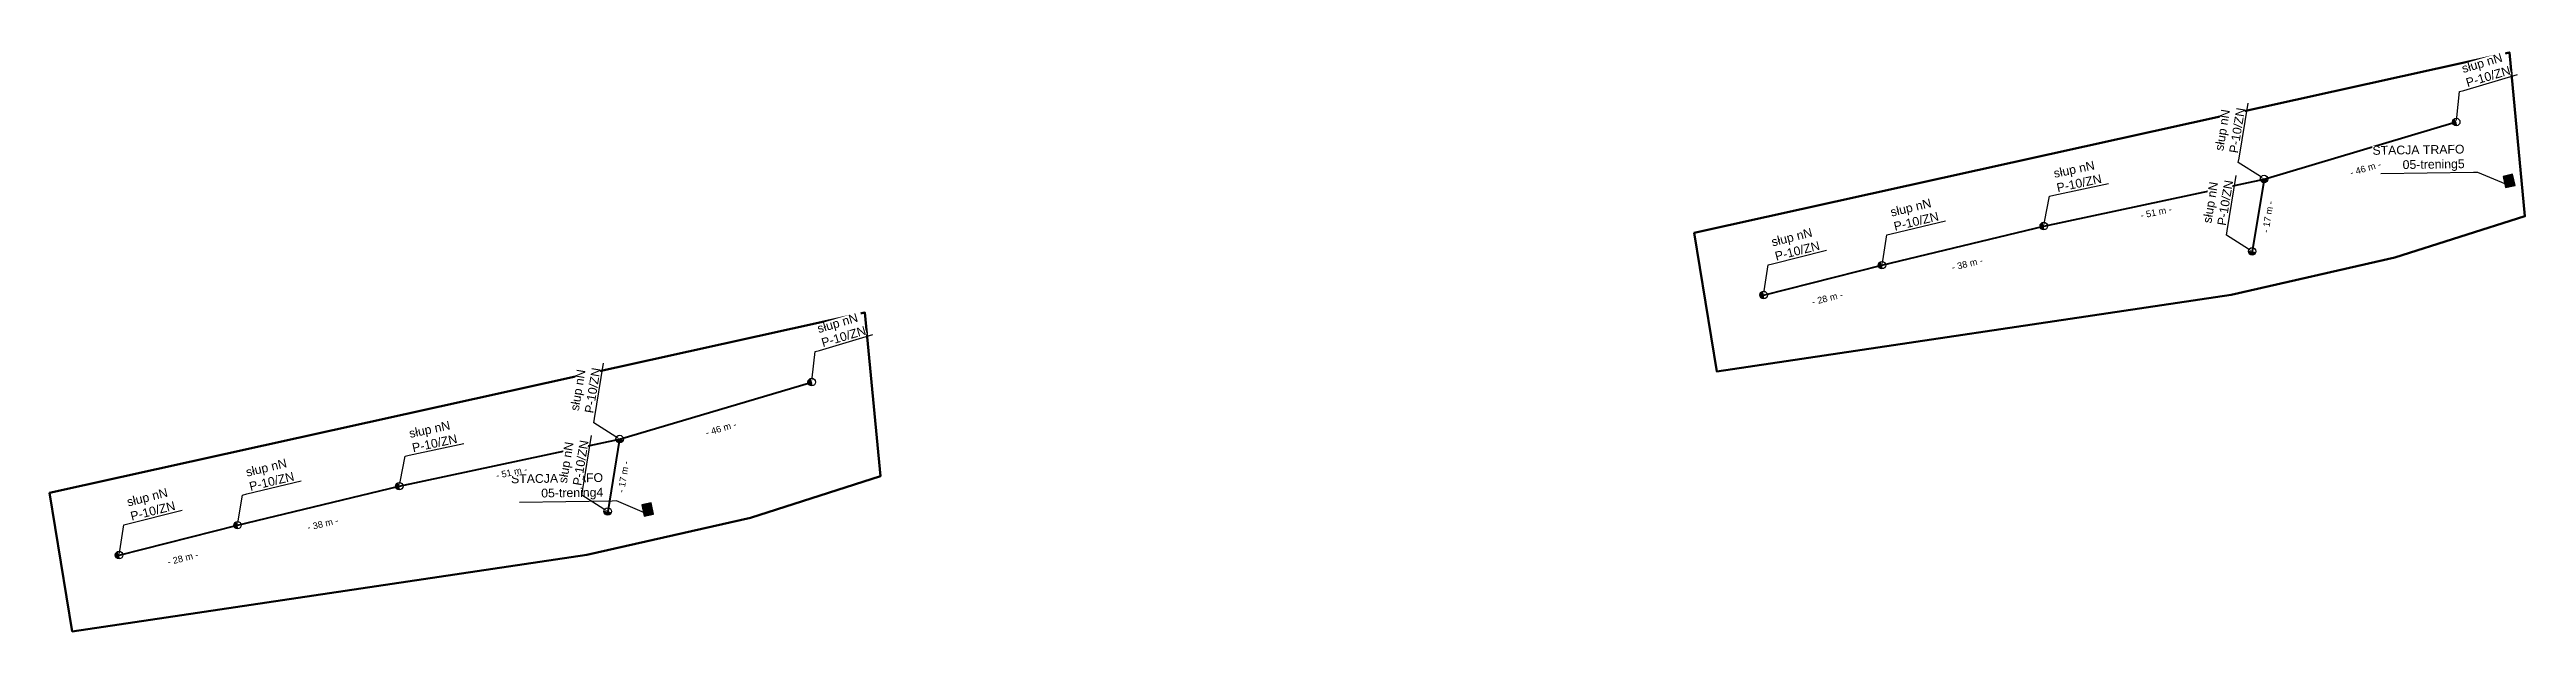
# Model space of a CAD drawing. Header units: metres. Extents: x 7531723 to 15066081, y 5784574 to 11569750.
# Drawn here: x 7536240 to 7536804, y 5785108 to 5785241 of the extents above; entities that cross this region are included whole.
import ezdxf
from ezdxf import colors
from ezdxf.entities.mleader import LeaderData, LeaderLine
from ezdxf.math import Vec2, Vec3

# ---------------------------------------------------------------- set-up
doc = ezdxf.new("R2010")
doc.units = ezdxf.units.M
for name, color, linetype, lineweight in [('!tele', 30, 'Continuous', 40), ('!trafo', 6, 'Continuous', 50), ('_MM LINIA Sn', 40, 'Continuous', 30)]:
    doc.layers.add(name, color=color, linetype=linetype, lineweight=lineweight)
for name, color, linetype in [('!wymiary', 7, 'Continuous'), ('_MM opisy', 7, 'Continuous'), ('_MM slupy', 5, 'Continuous'), ('_mm trafo', 3, 'Continuous')]:
    doc.layers.add(name, color=color, linetype=linetype)
doc.layers.add('_arkusze model', color=7, linetype='Continuous', lineweight=50, plot=False)
doc.layers.get('0').off()
doc.styles.get("Standard").update_dxf_attribs({"font": 'arial.ttf'})
doc.dimstyles.new('opis linie', dxfattribs={"dimtxt": 1.5, "dimasz": 0.18, "dimexe": 0.18, "dimexo": 0.0625, "dimgap": 2.5, "dimtad": 4, "dimdec": 0, "dimzin": 0, "dimdsep": 46, "dimtxsty": 'Standard', "dimcen": 0.09, "dimse1": 1, "dimse2": 1, "dimsd1": 1, "dimsd2": 1, "dimclrt": 256, "dimadec": 0, "dimazin": 0, "dimtfac": 1, "dimtdec": 0, "dimtofl": 0, "dimtmove": 0, "dimatfit": 3, "dimfxl": 1, "dimtfill": 1, "dimtolj": 1, "dimtzin": 0, "dimarcsym": 0})

# ---------------------------------------------------------------- blocks, each defined once
blk = doc.blocks.new('trafo')
at = {"layer": '_mm trafo'}
h = blk.add_hatch(color=256, dxfattribs=at)
h.dxf.hatch_style = 1
h.paths.add_polyline_path([(-1.15, 1.02), (-0.52, -1.51), (1.64, -0.96), (1.01, 1.59)])
at = {"layer": '_MM LINIA Sn', "color": 2, "lineweight": 60}
for p, q in [((0.58, 0.02), (-0.43, 0.9)), ((-0.32, -0.23), (0.58, 0.02)), ((0.58, -0.92), (-0.32, -0.23)), ((0.55, -0.72), (0.41, -0.9)), ((0.41, -0.9), (0.58, -0.92)), ((0.58, -0.92), (0.55, -0.72))]:
    blk.add_line(p, q, dxfattribs=at)
at = {"layer": '_mm trafo', "flags": 128}
blk.add_lwpolyline([(-0.52, -1.52), (1.64, -0.96), (0.98, 1.58), (-1.17, 0.99), (-0.52, -1.52)], close=True, dxfattribs=at)
blk = doc.blocks.new('ZN')
at = {"layer": '_MM slupy', "transparency": 33554687}
h = blk.add_hatch(color=256, dxfattribs=at)
h.dxf.hatch_style = 1
h.paths.add_polyline_path([(0, -0.86), (0, 0.86, 1)])
at = {"layer": '_MM slupy'}
blk.add_circle((0, 0), 0.857, dxfattribs=at)
blk = doc.blocks.new('*D153')
at = {"layer": 'Defpoints', "color": 0}
for p in [(7536369.89, 5785152.26), (7536366.18, 5785135.94), (7536367.17, 5785135.78)]:
    blk.add_point(p, dxfattribs=at)
at = {"layer": '!wymiary', "insert": (7536370.75, 5785143.65), "char_height": 1.5, "attachment_point": 5, "rotation": 80.6279, "bg_fill": 3, "box_fill_scale": 1.1, "bg_fill_color": 9, "bg_fill_true_color": 13158600, "bg_fill_transparency": 0}
blk.add_mtext('\\A1;- 17 m -', dxfattribs=at)
blk = doc.blocks.new('*D154')
at = {"layer": 'Defpoints', "color": 0}
for p in [(7536282.86, 5785132.66), (7536283.1, 5785131.69), (7536255.9, 5785125.85)]:
    blk.add_point(p, dxfattribs=at)
at = {"layer": '!wymiary', "insert": (7536270.42, 5785125.12), "char_height": 1.5, "attachment_point": 5, "rotation": 14.1782, "bg_fill": 3, "box_fill_scale": 1.1, "bg_fill_color": 9, "bg_fill_true_color": 13158600, "bg_fill_transparency": 0}
blk.add_mtext('\\A1;- 28 m -', dxfattribs=at)
blk = doc.blocks.new('*D155')
at = {"layer": 'Defpoints', "color": 0}
for p in [(7536319.71, 5785141.54), (7536319.94, 5785140.56), (7536282.86, 5785132.66)]:
    blk.add_point(p, dxfattribs=at)
at = {"layer": '!wymiary', "insert": (7536302.28, 5785132.95), "char_height": 1.5, "attachment_point": 5, "rotation": 13.5472, "bg_fill": 3, "box_fill_scale": 1.1, "bg_fill_color": 9, "bg_fill_true_color": 13158600, "bg_fill_transparency": 0}
blk.add_mtext('\\A1;- 38 m -', dxfattribs=at)
blk = doc.blocks.new('*D156')
at = {"layer": 'Defpoints', "color": 0}
for p in [(7536369.68, 5785153.23), (7536369.89, 5785152.26), (7536319.71, 5785141.54)]:
    blk.add_point(p, dxfattribs=at)
at = {"layer": '!wymiary', "insert": (7536345.27, 5785144.68), "char_height": 1.5, "attachment_point": 5, "rotation": 12.0589, "bg_fill": 3, "box_fill_scale": 1.1, "bg_fill_color": 9, "bg_fill_true_color": 13158600, "bg_fill_transparency": 0}
blk.add_mtext('\\A1;- 51 m -', dxfattribs=at)
blk = doc.blocks.new('*D157')
at = {"layer": 'Defpoints', "color": 0}
for p in [(7536413.64, 5785165.23), (7536413.92, 5785164.27), (7536369.89, 5785152.26)]:
    blk.add_point(p, dxfattribs=at)
at = {"layer": '!wymiary', "insert": (7536392.98, 5785154.65), "char_height": 1.5, "attachment_point": 5, "rotation": 16.5128, "bg_fill": 3, "box_fill_scale": 1.1, "bg_fill_color": 9, "bg_fill_true_color": 13158600, "bg_fill_transparency": 0}
blk.add_mtext('\\A1;- 46 m -', dxfattribs=at)
blk = doc.blocks.new('*D158')
at = {"layer": 'Defpoints', "color": 0}
for p in [(7536744.41, 5785211.43), (7536740.71, 5785195.11), (7536741.69, 5785194.95)]:
    blk.add_point(p, dxfattribs=at)
at = {"layer": '!wymiary', "insert": (7536745.27, 5785202.83), "char_height": 1.5, "attachment_point": 5, "rotation": 80.6279, "bg_fill": 3, "box_fill_scale": 1.1, "bg_fill_color": 9, "bg_fill_true_color": 13158600, "bg_fill_transparency": 0}
blk.add_mtext('\\A1;- 17 m -', dxfattribs=at)
blk = doc.blocks.new('*D159')
at = {"layer": 'Defpoints', "color": 0}
for p in [(7536657.38, 5785191.83), (7536657.62, 5785190.86), (7536630.42, 5785185.02)]:
    blk.add_point(p, dxfattribs=at)
at = {"layer": '!wymiary', "insert": (7536644.94, 5785184.29), "char_height": 1.5, "attachment_point": 5, "rotation": 14.1782, "bg_fill": 3, "box_fill_scale": 1.1, "bg_fill_color": 9, "bg_fill_true_color": 13158600, "bg_fill_transparency": 0}
blk.add_mtext('\\A1;- 28 m -', dxfattribs=at)
blk = doc.blocks.new('*D160')
at = {"layer": 'Defpoints', "color": 0}
for p in [(7536694.23, 5785200.71), (7536694.47, 5785199.74), (7536657.38, 5785191.83)]:
    blk.add_point(p, dxfattribs=at)
at = {"layer": '!wymiary', "insert": (7536676.8, 5785192.12), "char_height": 1.5, "attachment_point": 5, "rotation": 13.5472, "bg_fill": 3, "box_fill_scale": 1.1, "bg_fill_color": 9, "bg_fill_true_color": 13158600, "bg_fill_transparency": 0}
blk.add_mtext('\\A1;- 38 m -', dxfattribs=at)
blk = doc.blocks.new('*D161')
at = {"layer": 'Defpoints', "color": 0}
for p in [(7536744.2, 5785212.41), (7536744.41, 5785211.43), (7536694.23, 5785200.71)]:
    blk.add_point(p, dxfattribs=at)
at = {"layer": '!wymiary', "insert": (7536719.8, 5785203.86), "char_height": 1.5, "attachment_point": 5, "rotation": 12.0589, "bg_fill": 3, "box_fill_scale": 1.1, "bg_fill_color": 9, "bg_fill_true_color": 13158600, "bg_fill_transparency": 0}
blk.add_mtext('\\A1;- 51 m -', dxfattribs=at)
blk = doc.blocks.new('*D162')
at = {"layer": 'Defpoints', "color": 0}
for p in [(7536788.16, 5785224.4), (7536788.45, 5785223.44), (7536744.41, 5785211.43)]:
    blk.add_point(p, dxfattribs=at)
at = {"layer": '!wymiary', "insert": (7536767.5, 5785213.83), "char_height": 1.5, "attachment_point": 5, "rotation": 16.5128, "bg_fill": 3, "box_fill_scale": 1.1, "bg_fill_color": 9, "bg_fill_true_color": 13158600, "bg_fill_transparency": 0}
blk.add_mtext('\\A1;- 46 m -', dxfattribs=at)
blk = doc.blocks.new('q')
at = {"layer": '_MM slupy'}
blk.add_blockref('ZN', (0, 0), dxfattribs=at)
at = {"layer": '_MM opisy'}
ml = blk.add_multileader_mtext('Standard', dxfattribs=at)
ml.set_content('\\pxql;słup nN\\PP-10/ZN', color=256)
ml.set_leader_properties()
ml.build(insert=Vec2(0, 0))
ml.multileader.update_dxf_attribs({"has_text_frame": 1, "text_left_attachment_type": 5, "text_right_attachment_type": 5, "dogleg_length": 1, "arrow_head_size": 1})
ctx = ml.context
ctx.base_point, ctx.char_height, ctx.arrow_head_size, ctx.landing_gap_size, ctx.plane_origin = Vec3(3.71, 6.41), 2, 1, 1, Vec3(1.72, -1.42)
ctx.left_attachment, ctx.right_attachment = 5, 5
notes = []
notes.append((ctx, [(0, (1, 1, 0), (2.71, 6.41), (1, 0), 1, [(0, [(0, 0), (2.71, 6.41)], 0, [])])]))
ctx.mtext.insert, ctx.mtext.flow_direction = Vec3(4.71, 12.21), 5
ctx.mtext.has_bg_fill, ctx.mtext.bg_color, ctx.mtext.bg_scale_factor, ctx.mtext.bg_transparency, ctx.mtext.use_window_bg_color = 1, -1023410175, 1, 0, 1
for ctx, leaders in notes:
    for number, flags, end, landing, length, lines in leaders:
        leader = LeaderData()
        leader.index, (leader.has_last_leader_line, leader.has_dogleg_vector, leader.attachment_direction) = number, flags
        leader.last_leader_point, leader.dogleg_vector, leader.dogleg_length = Vec3(end), Vec3(landing), length
        for number, points, colour, breaks in lines:
            line = LeaderLine()
            line.index, line.vertices, line.color, line.breaks = number, Vec3.list(points), colors.encode_raw_color(colour), breaks
            leader.lines.append(line)
        ctx.leaders.append(leader)

msp = doc.modelspace()

# ---------------------------------------------------------------- linework, layer by layer
at = {"layer": '!tele'}
for points in [[(7536630.42, 5785185.02), (7536657.38, 5785191.83), (7536694.23, 5785200.71), (7536744.41, 5785211.43), (7536788.16, 5785224.4)], [(7536744.41, 5785211.43), (7536741.69, 5785194.95)], [(7536255.9, 5785125.85), (7536282.86, 5785132.66), (7536319.71, 5785141.54), (7536369.89, 5785152.26), (7536413.64, 5785165.23)], [(7536369.89, 5785152.26), (7536367.17, 5785135.78)]]:
    msp.add_lwpolyline(points, dxfattribs=at)
at = {"layer": '!trafo'}
for points in [[(7536614.58, 5785199.18), (7536619.76, 5785167.66), (7536736.91, 5785185.1), (7536774.19, 5785193.54), (7536803.81, 5785202.95), (7536800.28, 5785240.23)], [(7536240.06, 5785140), (7536245.23, 5785108.49), (7536362.39, 5785125.92), (7536399.67, 5785134.36), (7536429.29, 5785143.78), (7536425.76, 5785181.05)]]:
    msp.add_lwpolyline(points, close=True, dxfattribs=at)

# ---------------------------------------------------------------- block references
at = {"layer": '_arkusze model', "rotation": 357.3066721443945}
for p in [(7536799.96, 5785210.96), (7536376.05, 5785136.22)]:
    msp.add_blockref('trafo', p, dxfattribs=at)

# ---------------------------------------------------------------- next in the draw order: block references
for p, rotation in [((7536788.16, 5785224.4), 16.512833066073), ((7536744.41, 5785211.43), 80.62790729203294), ((7536694.23, 5785200.71), 12.05888287968807), ((7536657.38, 5785191.83), 13.54723086355046), ((7536630.42, 5785185.02), 14.17819060574154), ((7536413.64, 5785165.23), 16.512833066073), ((7536369.89, 5785152.26), 80.62790729203294), ((7536319.71, 5785141.54), 12.05888287968807), ((7536282.86, 5785132.66), 13.54723086355046), ((7536255.9, 5785125.85), 14.17819060574154)]:
    msp.add_blockref('q', p, dxfattribs=dict(rotation=rotation))

# ---------------------------------------------------------------- next in the draw order: leaders
at = {"layer": '_mm trafo', "color": 3}
ml = msp.add_multileader_mtext('Standard', dxfattribs=at)
ml.set_content('STACJA TRAFO\\P05-trening5', color=3)
ml.set_leader_properties()
ml.build(insert=Vec2(0, 0))
ml.multileader.update_dxf_attribs({"has_text_frame": 1, "text_left_attachment_type": 5, "text_right_attachment_type": 5, "dogleg_length": 1, "arrow_head_size": 1.5})
ctx = ml.context
ctx.base_point, ctx.char_height, ctx.arrow_head_size, ctx.plane_origin, ctx.plane_x_axis, ctx.plane_y_axis = Vec3(7536767.41, 5785212.54), 2, 1.5, Vec3(7536804.1, 5785178.87), Vec3(0.999891, 0.014731), Vec3(-0.014731, 0.999891)
ctx.left_attachment, ctx.right_attachment, ctx.text_align_type, ctx.attachment_type = 5, 5, 2, 2
notes = []
notes.append((ctx, [(0, (1, 1, 0), (7536793.11, 5785212.91), (-0.999891, -0.014731), 1, [(0, [(7536800.86, 5785209.67)], 0, [])])]))
ctx.mtext.insert, ctx.mtext.text_direction, ctx.mtext.rotation, ctx.mtext.alignment, ctx.mtext.flow_direction = Vec3(7536790.02, 5785219.24), Vec3(0.999891, 0.014731), 6.129723, 3, 5
ctx.mtext.has_bg_fill, ctx.mtext.bg_color, ctx.mtext.bg_scale_factor, ctx.mtext.bg_transparency, ctx.mtext.use_window_bg_color = 1, -1073741824, 1, 0, 1
ml = msp.add_multileader_mtext('Standard', dxfattribs=at)
ml.set_content('STACJA TRAFO\\P05-trening4', color=3)
ml.set_leader_properties()
ml.build(insert=Vec2(0, 0))
ml.multileader.update_dxf_attribs({"has_text_frame": 1, "text_left_attachment_type": 5, "text_right_attachment_type": 5, "dogleg_length": 1, "arrow_head_size": 1.5})
ctx = ml.context
ctx.base_point, ctx.char_height, ctx.arrow_head_size, ctx.plane_origin, ctx.plane_x_axis, ctx.plane_y_axis = Vec3(7536343.49, 5785137.8), 2, 1.5, Vec3(7536380.18, 5785104.13), Vec3(0.999891, 0.014731), Vec3(-0.014731, 0.999891)
ctx.left_attachment, ctx.right_attachment, ctx.text_align_type, ctx.attachment_type = 5, 5, 2, 2
notes.append((ctx, [(0, (1, 1, 0), (7536369.19, 5785138.17), (-0.999891, -0.014731), 1, [(0, [(7536376.95, 5785134.93)], 0, [])])]))
ctx.mtext.insert, ctx.mtext.text_direction, ctx.mtext.rotation, ctx.mtext.alignment, ctx.mtext.flow_direction = Vec3(7536366.1, 5785144.5), Vec3(0.999891, 0.014731), 6.129723, 3, 5
ctx.mtext.has_bg_fill, ctx.mtext.bg_color, ctx.mtext.bg_scale_factor, ctx.mtext.bg_transparency, ctx.mtext.use_window_bg_color = 1, -1073741824, 1, 0, 1
for ctx, leaders in notes:
    for number, flags, end, landing, length, lines in leaders:
        leader = LeaderData()
        leader.index, (leader.has_last_leader_line, leader.has_dogleg_vector, leader.attachment_direction) = number, flags
        leader.last_leader_point, leader.dogleg_vector, leader.dogleg_length = Vec3(end), Vec3(landing), length
        for number, points, colour, breaks in lines:
            line = LeaderLine()
            line.index, line.vertices, line.color, line.breaks = number, Vec3.list(points), colors.encode_raw_color(colour), breaks
            leader.lines.append(line)
        ctx.leaders.append(leader)

# ---------------------------------------------------------------- next in the draw order: block references
at = {"rotation": 80.62790729203294}
for p in [(7536741.69, 5785194.95), (7536367.17, 5785135.78)]:
    msp.add_blockref('q', p, dxfattribs=at)

# ---------------------------------------------------------------- next in the draw order: dimensions: what is measured, and where the dimension line sits
at = {"layer": '!wymiary'}
for p1, p2, picture, middle in [((7536630.42, 5785185.02), (7536657.38, 5785191.83), '*D159', (7536644.94, 5785184.29)), ((7536255.9, 5785125.85), (7536282.86, 5785132.66), '*D154', (7536270.42, 5785125.12))]:
    dim = msp.add_aligned_dim(p1=p1, p2=p2, distance=-1, dimstyle='opis linie', override={"dimpost": '- <> m -'}, dxfattribs=at)
    dim.commit()
    dim.dimension.update_dxf_attribs({"geometry": picture, "text_midpoint": middle})

# ---------------------------------------------------------------- next in the draw order: dimensions: what is measured, and where the dimension line sits
for p1, p2, picture, middle in [((7536744.41, 5785211.43), (7536741.69, 5785194.95), '*D158', (7536745.27, 5785202.83)), ((7536657.38, 5785191.83), (7536694.23, 5785200.71), '*D160', (7536676.8, 5785192.12)), ((7536369.89, 5785152.26), (7536367.17, 5785135.78), '*D153', (7536370.75, 5785143.65)), ((7536282.86, 5785132.66), (7536319.71, 5785141.54), '*D155', (7536302.28, 5785132.95))]:
    dim = msp.add_aligned_dim(p1=p1, p2=p2, distance=-1, dimstyle='opis linie', override={"dimpost": '- <> m -'}, dxfattribs=at)
    dim.commit()
    dim.dimension.update_dxf_attribs({"geometry": picture, "text_midpoint": middle})

# ---------------------------------------------------------------- next in the draw order: dimensions: what is measured, and where the dimension line sits
for p1, p2, picture, middle in [((7536694.23, 5785200.71), (7536744.41, 5785211.43), '*D161', (7536719.8, 5785203.86)), ((7536319.71, 5785141.54), (7536369.89, 5785152.26), '*D156', (7536345.27, 5785144.68))]:
    dim = msp.add_aligned_dim(p1=p1, p2=p2, distance=1, dimstyle='opis linie', override={"dimpost": '- <> m -'}, dxfattribs=at)
    dim.commit()
    dim.dimension.update_dxf_attribs({"geometry": picture, "text_midpoint": middle})

# ---------------------------------------------------------------- next in the draw order: dimensions: what is measured, and where the dimension line sits
for p1, p2, picture, middle in [((7536744.41, 5785211.43), (7536788.16, 5785224.4), '*D162', (7536767.5, 5785213.83)), ((7536369.89, 5785152.26), (7536413.64, 5785165.23), '*D157', (7536392.98, 5785154.65))]:
    dim = msp.add_aligned_dim(p1=p1, p2=p2, distance=-1, dimstyle='opis linie', override={"dimpost": '- <> m -'}, dxfattribs=at)
    dim.commit()
    dim.dimension.update_dxf_attribs({"geometry": picture, "text_midpoint": middle})

doc.saveas('drawing.dxf')
